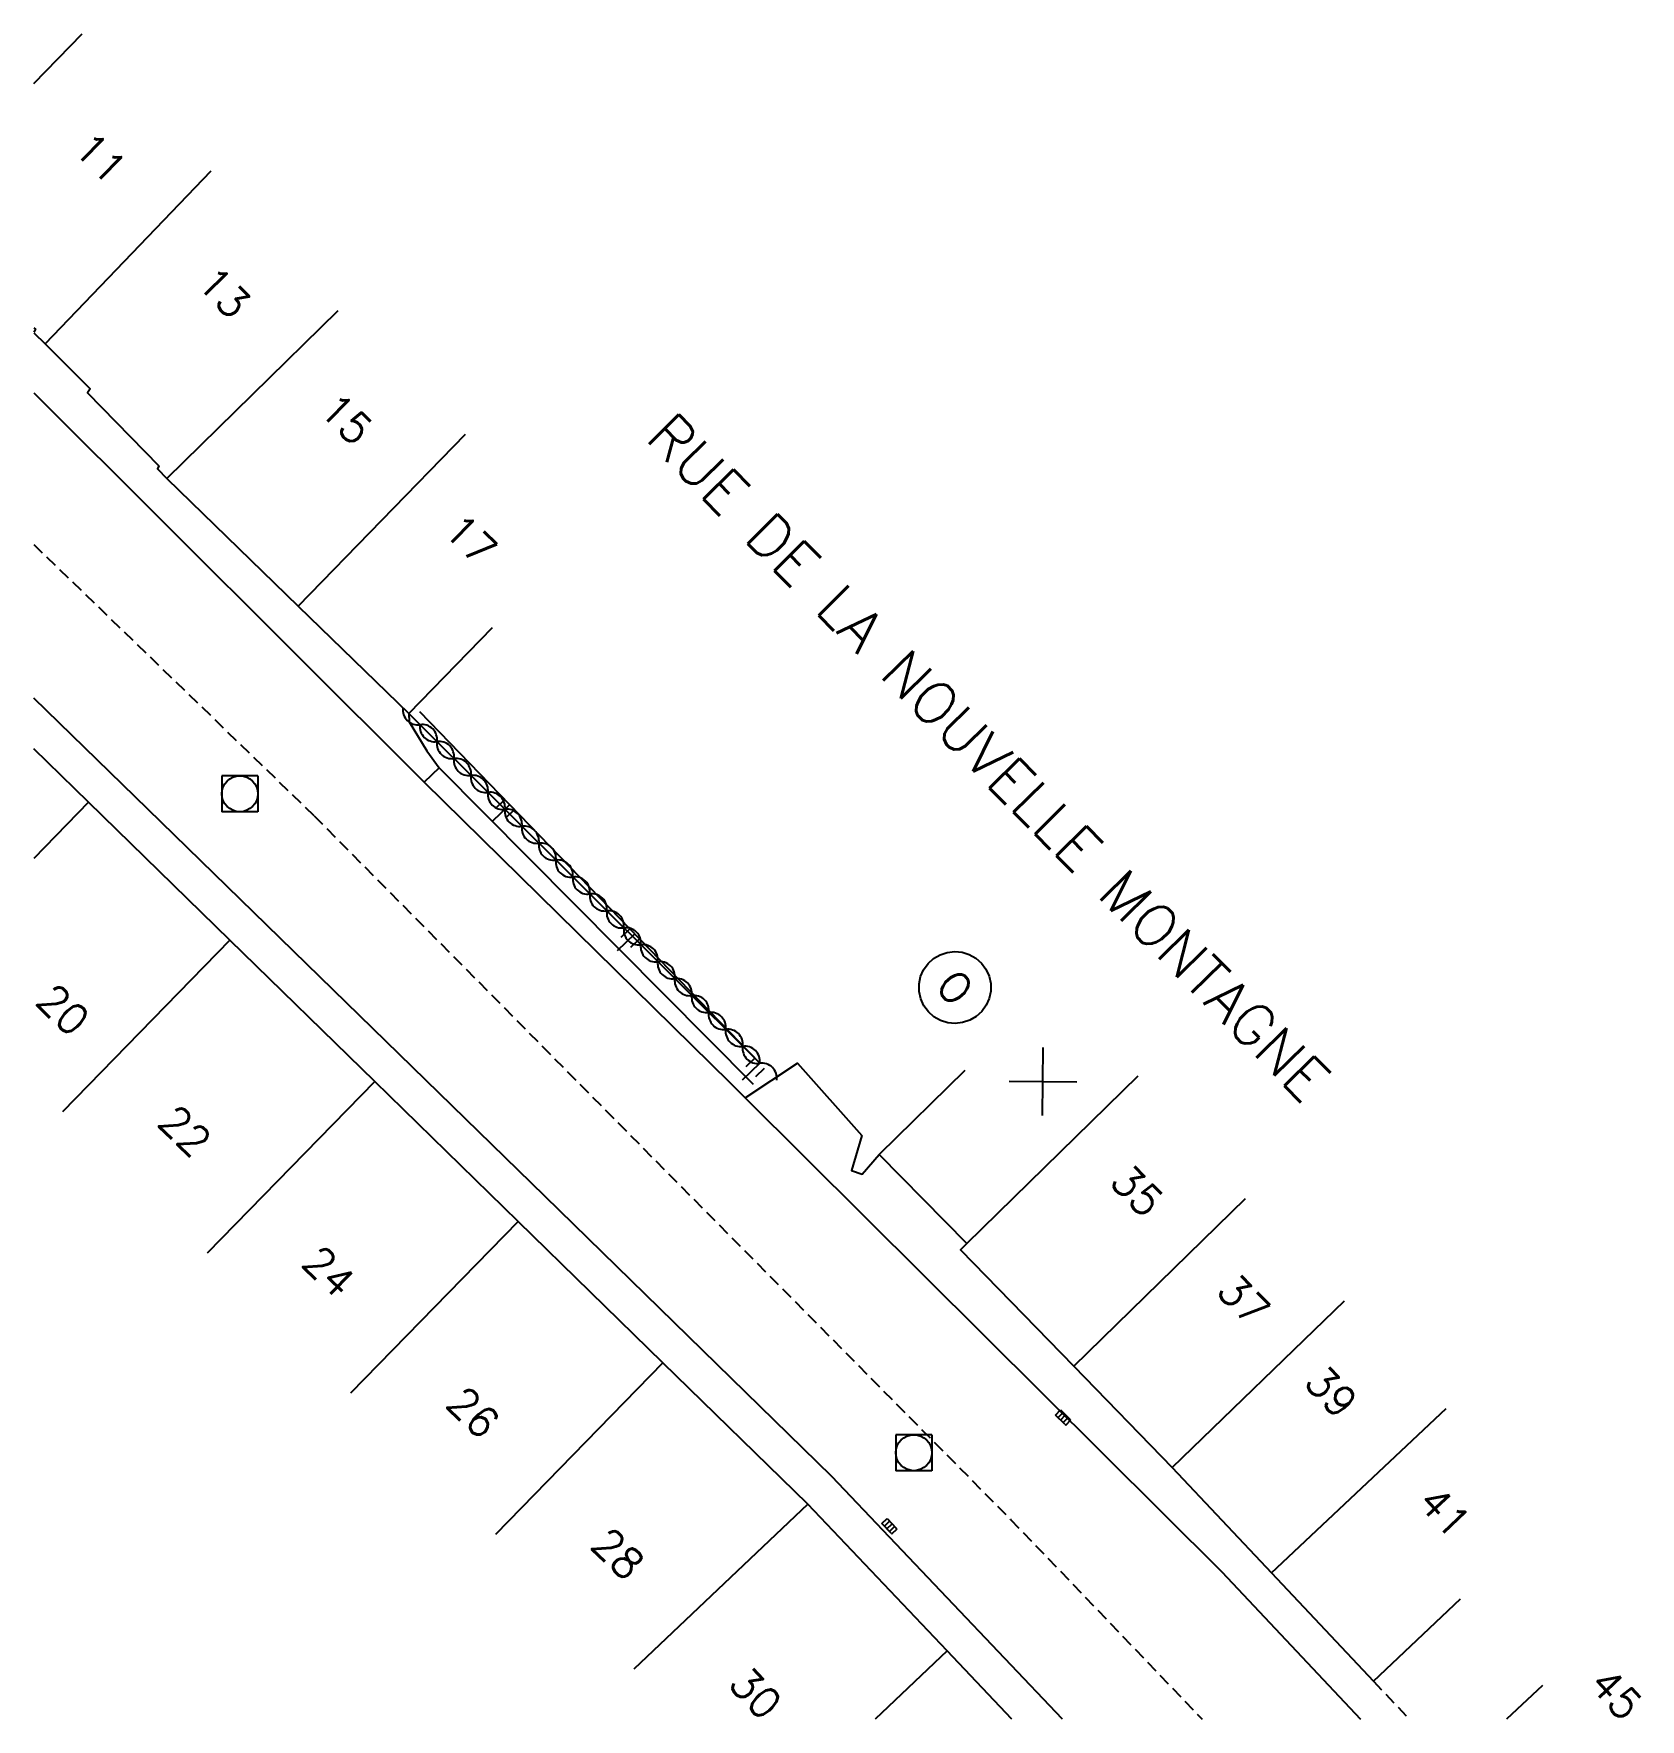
# Model space of a CAD drawing. Header units: millimetres. Extents: x 257000 to 258000, y 143999 to 144912.
# Drawn here: x 257000 to 257067, y 144000 to 144070.3 of the extents above; entities that cross this region are included whole.
import ezdxf
from ezdxf.enums import TextEntityAlignment as Align

# ---------------------------------------------------------------- set-up
doc = ezdxf.new("R2010")
doc.units = ezdxf.units.MM
doc.linetypes.add('DASHED', pattern=[0.75, 0.5, -0.25])
doc.layers.get('0').update_dxf_attribs({"linetype": 'CONTINUOUS'})
for name, color, linetype in [('W0001', 6, 'DASHED'), ('W0008', 7, 'CONTINUOUS'), ('W0100', 7, 'CONTINUOUS'), ('W0112', 1, 'DASHED'), ('W0211', 2, 'CONTINUOUS'), ('W0310', 3, 'CONTINUOUS'), ('W0400', 7, 'CONTINUOUS'), ('W0420', 7, 'CONTINUOUS'), ('W0989', 7, 'CONTINUOUS'), ('W0991', 7, 'CONTINUOUS'), ('W1102', 7, 'CONTINUOUS')]:
    doc.layers.add(name, color=color, linetype=linetype)
doc.styles.get("Standard").update_dxf_attribs({"font": 'romans.shx', "width": 0.85})

msp = doc.modelspace()

# ---------------------------------------------------------------- texts
at = {"layer": 'W0989'}
msp.add_text('RUE DE LA NOUVELLE MONTAGNE', height=1.75, rotation=314.70946, dxfattribs=at).set_placement((257039.816, 144040.111), align=Align.MIDDLE)
at = {"layer": 'W0991'}
for s, rotation, p in [('11', 315.46938, (257002.784, 144065.102)), ('13', 314.36139, (257007.935, 144059.497)), ('15', 315.8317, (257013.038, 144054.221)), ('17', 315.81954, (257018.217, 144049.189)), ('20', 315.70355, (257001.227, 144029.586)), ('O', 311.7195, (257038.411, 144030.511)), ('22', 315.69641, (257006.309, 144024.532)), ('35', 314.37198, (257046.01, 144022.042)), ('24', 315.69787, (257012.319, 144018.666)), ('37', 314.0856, (257050.453, 144017.48)), ('39', 313.29359, (257054.108, 144013.661)), ('26', 315.70104, (257018.331, 144012.798)), ('41', 313.29321, (257058.831, 144008.649)), ('28', 315.70151, (257024.367, 144006.909)), ('30', 313.50241, (257030.102, 144001.092)), ('45', 313.30995, (257065.983, 144001.063))]:
    msp.add_text(s, height=1.25, rotation=rotation, dxfattribs=at).set_placement(p, align=Align.MIDDLE)

# ---------------------------------------------------------------- blocks, each defined once
blk = doc.blocks.new('t991o')
at = {"color": 0, "linetype": 'Continuous'}
for p, q in [((-1, 1), (1, -1)), ((-1, -1), (1, 1))]:
    blk.add_line(p, q, dxfattribs=at)
blk = doc.blocks.new('t211o')
at = {"color": 0, "linetype": 'Continuous'}
for p, q in [((0, 1), (0, 0)), ((-0.289, 0.5), (-0.289, 0)), ((0.289, 0.5), (0.289, 0))]:
    blk.add_line(p, q, dxfattribs=at)
blk = doc.blocks.new('t310o')
at = {"color": 0, "linetype": 'Continuous'}
for centre, start, end in [((-0.5, 0.375), 216.8699, 323.1304), ((0.5, -0.375), 36.8699, 143.1303)]:
    blk.add_arc(centre, 0.625, start, end, dxfattribs=at)
blk = doc.blocks.new('T400')
for p, q in [((-0.15, 0.3), (0.15, 0.3)), ((-0.15, -0.25), (-0.15, 0.3)), ((-0.15, 0.15), (0.15, 0.15)), ((-0.15, 0), (0.15, 0)), ((0.15, 0.3), (0.15, -0.25)), ((-0.15, -0.15), (0.15, -0.15)), ((-0.15, -0.25), (-0.15, -0.3)), ((-0.15, -0.3), (0.15, -0.3)), ((0.15, -0.3), (0.15, -0.25))]:
    blk.add_line(p, q)
blk = doc.blocks.new('T420')
for p, q in [((0.75, 0.75), (-0.75, 0.75)), ((-0.75, 0.75), (-0.75, -0.75)), ((0.75, 0.75), (0.75, -0.75)), ((0.75, -0.75), (-0.75, -0.75))]:
    blk.add_line(p, q)
blk.add_ellipse((0, 0), major_axis=(-0.53, 0.53), ratio=1, start_param=3.926991, end_param=10.210176)

# ---------------------------------------------------------------- linework, layer by layer
at = {"layer": 'W0001'}
msp.add_lwpolyline([(257000, 144048.987), (257011.696, 144037.67), (257040.734, 144008.336), (257048.72, 144000)], dxfattribs=at)
at = {"layer": 'W0008'}
for points in [[(257000, 144055.299), (257016.285, 144039.076), (257029.02, 144026.547), (257029.667, 144025.907)], [(257042.891, 144000), (257033.276, 144010.125), (257021.306, 144021.818), (257004.762, 144037.946), (257000, 144042.58)], [(257015.642, 144041.931), (257015.656, 144041.592), (257016.387, 144040.386), (257016.901, 144039.676), (257016.285, 144039.076)], [(257029.667, 144025.907), (257031.842, 144027.361), (257034.531, 144024.345), (257034.096, 144022.877), (257034.55, 144022.728), (257035.257, 144023.555)], [(257029.667, 144025.907), (257049.542, 144006.147), (257055.325, 144000)]]:
    msp.add_lwpolyline(points, dxfattribs=at)
at = {"layer": 'W0100'}
msp.add_line((257062.905, 144001.405), (257061.415, 144000), dxfattribs=at)
for points in [[(257000, 144058.022), (257000.069, 144057.954), (257000, 144057.832)], [(257000, 144057.807), (257000.473, 144057.353), (257002.356, 144055.471), (257002.244, 144055.304), (257005.216, 144052.265), (257005.16, 144052.135), (257005.547, 144051.739), (257011.033, 144046.41), (257015.642, 144041.931), (257019.127, 144045.517)], [(257040.79, 144000), (257038.085, 144002.85), (257032.274, 144008.973), (257026.239, 144014.862), (257020.2, 144020.755), (257014.217, 144026.594), (257008.18, 144032.486), (257002.286, 144038.237), (257000, 144040.468)], [(257038.827, 144027.056), (257035.257, 144023.555), (257038.907, 144019.832), (257038.638, 144019.569), (257043.375, 144014.727), (257047.475, 144010.494), (257051.611, 144006.104), (257055.86, 144001.594), (257059.499, 144005.023)]]:
    msp.add_lwpolyline(points, dxfattribs=at)
at = {"layer": 'W0112'}
msp.add_line((257055.86, 144001.594), (257057.361, 144000), dxfattribs=at)
at = {"layer": 'W0211'}
msp.add_line((257030.272, 144027.352), (257016.106, 144042.008), dxfattribs=at)
msp.add_lwpolyline([(257015.656, 144041.592), (257016.387, 144040.386), (257016.901, 144039.676), (257029.992, 144026.477)], dxfattribs=at)
at = {"layer": 'W0310'}
msp.add_line((257030.272, 144027.352), (257015.642, 144041.931), dxfattribs=at)
at = {"layer": 'W1102'}
for p, q in [((257000, 144068.204), (257002.023, 144070.279)), ((257000.473, 144057.353), (257007.402, 144064.563)), ((257005.547, 144051.739), (257012.694, 144058.734)), ((257011.033, 144046.41), (257018.002, 144053.582)), ((257002.286, 144038.237), (257000, 144035.894)), ((257008.18, 144032.486), (257001.195, 144025.329)), ((257014.217, 144026.594), (257007.233, 144019.437)), ((257038.907, 144019.832), (257046.055, 144026.825)), ((257043.375, 144014.727), (257050.523, 144021.72)), ((257020.2, 144020.755), (257013.216, 144013.598)), ((257047.475, 144010.494), (257054.658, 144017.45)), ((257026.239, 144014.862), (257019.254, 144007.705)), ((257051.611, 144006.104), (257058.889, 144012.961)), ((257032.274, 144008.973), (257025.021, 144002.088)), ((257038.085, 144002.85), (257035.082, 144000))]:
    msp.add_line(p, q, dxfattribs=at)
msp.add_lwpolyline([(257037.521, 144031.72), (257037.792, 144031.878), (257038.089, 144031.977), (257038.401, 144032.012), (257038.713, 144031.981), (257039.012, 144031.886), (257039.285, 144031.731), (257039.519, 144031.523), (257039.705, 144031.271), (257039.834, 144030.985), (257039.902, 144030.679), (257039.904, 144030.365), (257039.841, 144030.058), (257039.715, 144029.771), (257039.532, 144029.516), (257039.301, 144029.304), (257039.03, 144029.146), (257038.733, 144029.047), (257038.421, 144029.012), (257038.109, 144029.043), (257037.81, 144029.138), (257037.537, 144029.293), (257037.303, 144029.501), (257037.117, 144029.753), (257036.988, 144030.039), (257036.92, 144030.345), (257036.918, 144030.659), (257036.981, 144030.966), (257037.107, 144031.253), (257037.29, 144031.508)], close=True, dxfattribs=at)

# ---------------------------------------------------------------- block references
at = {"layer": 'W0211', "rotation": 134.0260138924583}
for p in [(257019.847, 144038.137), (257025.06, 144032.745), (257030.272, 144027.352)]:
    msp.add_blockref('t211o', p, dxfattribs=at)
at = {"layer": 'W0310', "rotation": 135.1000404596427}
for p in [(257016.105, 144041.469), (257016.814, 144040.764), (257017.522, 144040.058), (257018.23, 144039.352), (257018.939, 144038.646), (257019.647, 144037.94), (257020.355, 144037.234), (257021.064, 144036.528), (257021.772, 144035.822), (257022.48, 144035.117), (257023.189, 144034.411), (257023.897, 144033.705), (257024.605, 144032.999), (257025.314, 144032.293), (257026.022, 144031.587), (257026.73, 144030.881), (257027.439, 144030.175), (257028.147, 144029.47), (257028.855, 144028.764), (257029.564, 144028.058), (257030.272, 144027.352)]:
    msp.add_blockref('t310o', p, dxfattribs=at)
at = {"layer": 'W0400'}
for p, rotation in [((257042.922, 144012.582), 45.89886911540913), ((257035.682, 144008.046), 43.971964210176)]:
    msp.add_blockref('T400', p, dxfattribs=dict(at, rotation=rotation))
at = {"layer": 'W0420'}
for p in [(257008.593, 144038.59), (257036.7, 144011.115)]:
    msp.add_blockref('T420', p, dxfattribs=at)
at = {"layer": 'W0991', "rotation": 44.43168680031464}
msp.add_blockref('t991o', (257042.081, 144026.594), dxfattribs=at)

msp.set_redraw_order([(e.dxf.handle, doc.entitydb.next_handle()) for e in msp.query("TEXT MTEXT ATTDEF DIMENSION ARC_DIMENSION")])  # texts and dimensions are drawn at this point

doc.saveas('drawing.dxf')
